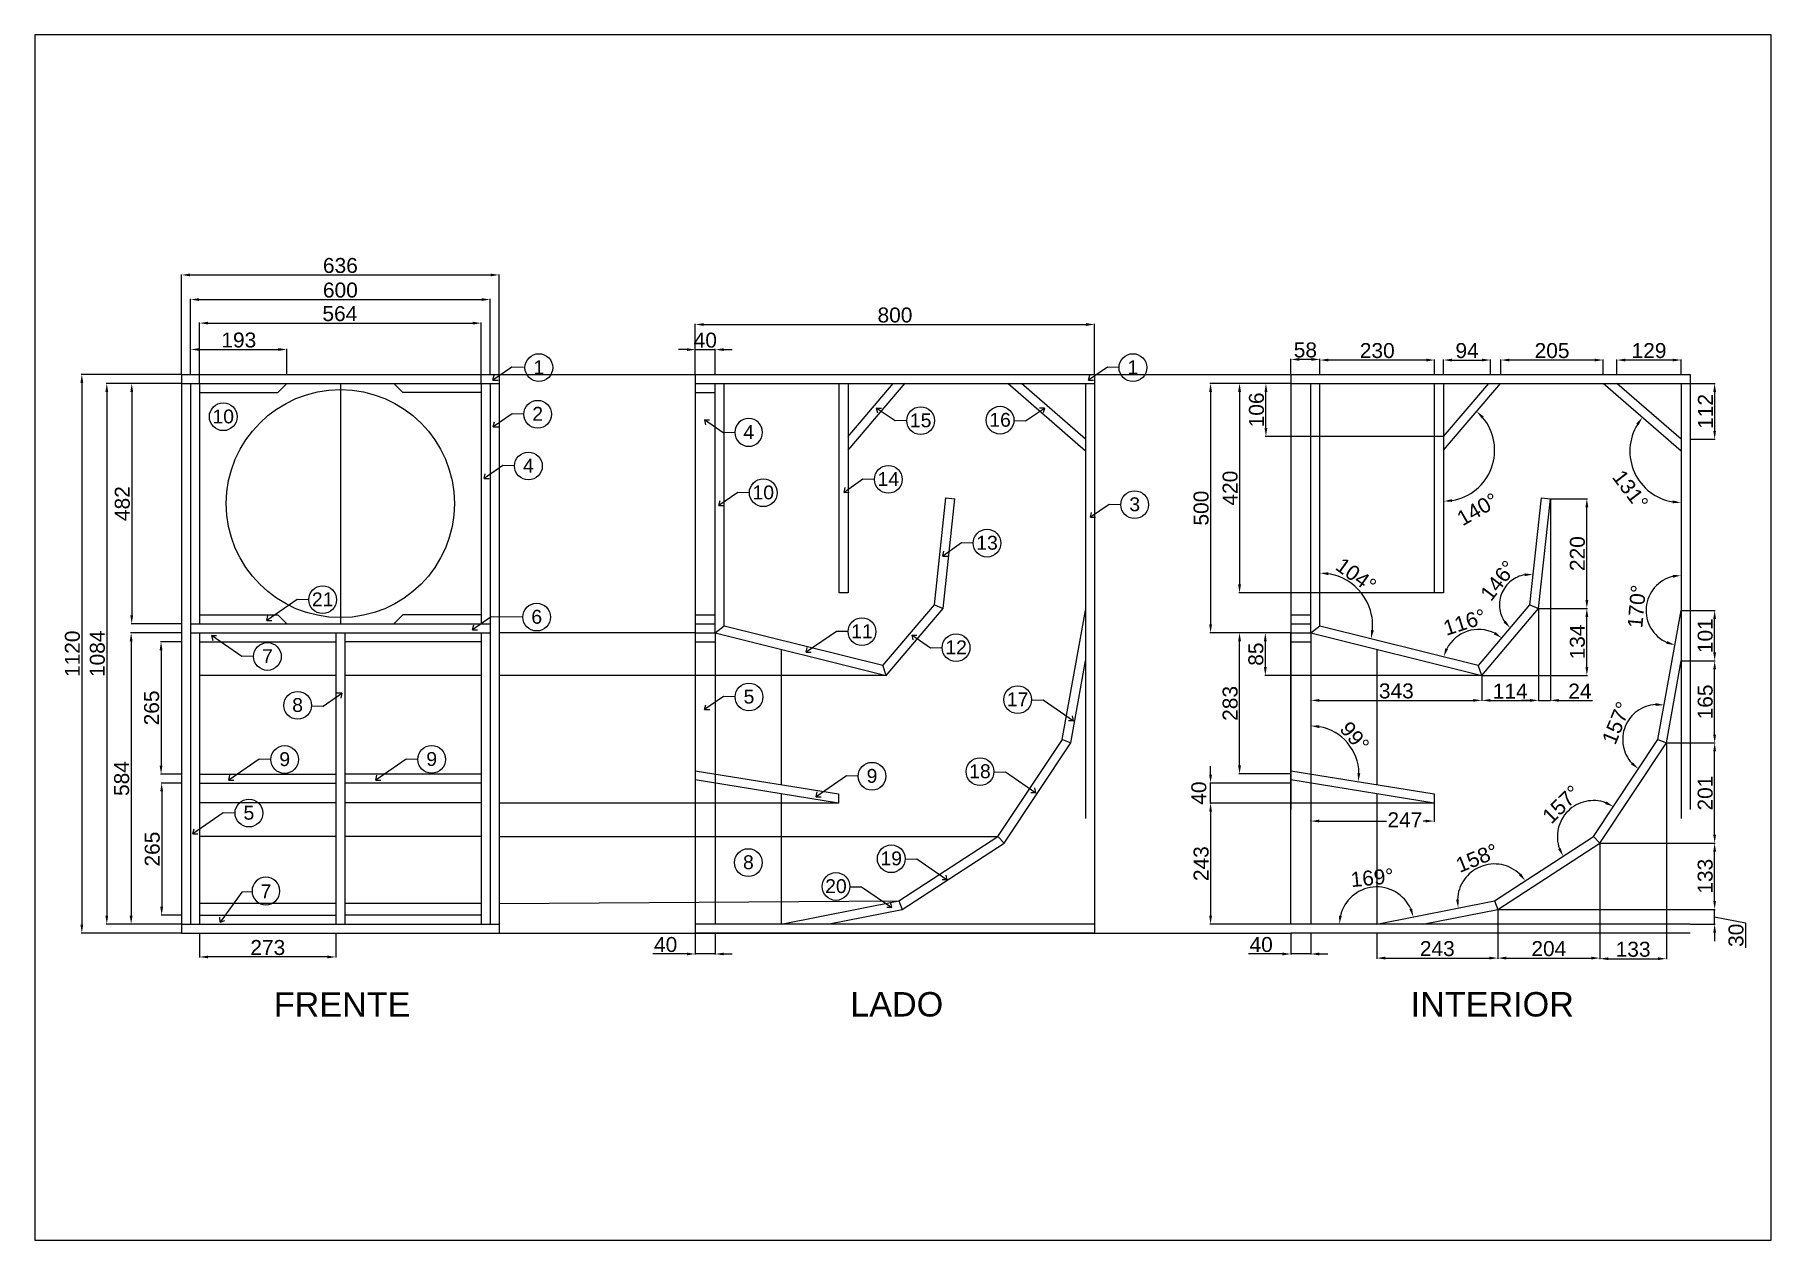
# Paper-space layout 'Layout1' of a CAD drawing. Header units: millimetres. Extents: x -21 to 276, y -5 to 201.
# The model-space entities are those that its viewports show. They can reach past a viewport. Long polylines and large blocks are cut down to what shows.
import ezdxf
from ezdxf.enums import TextEntityAlignment as Align

# ---------------------------------------------------------------- set-up
doc = ezdxf.new("R2010")
doc.units = ezdxf.units.MM
for name, pattern in [('ACAD_ISO02W100', [15, 12, -3]), ('ACAD_ISO04W100', [30, 24, -3, 0, -3]), ('HIDDEN', [9.525, 6.35, -3.175])]:
    doc.linetypes.add(name, pattern=pattern)
doc.layers.add('Etiquetas', color=7, linetype='Continuous')
doc.layers.add('Interior', color=7, linetype='HIDDEN', transparency=0.35)
doc.layers.add('Linhas apoio', color=8, linetype='ACAD_ISO04W100', transparency=0.3)
doc.styles.get("Standard").update_dxf_attribs({"font": 'arial.ttf'})
doc.dimstyles.new('roy-1', dxfattribs={"dimtxt": 30, "dimasz": 17, "dimexe": 1.25, "dimexo": 0.625, "dimgap": 3.5, "dimtad": 3, "dimdec": 0, "dimtxsty": 'Standard', "dimcen": 2.5, "dimadec": 0, "dimazin": 0, "dimtfac": 1, "dimtdec": 0, "dimtmove": 0, "dimatfit": 2, "dimfxl": 1, "dimarcsym": 1})

psp = doc.layouts.get("Layout1")

msp = doc.modelspace()

# ---------------------------------------------------------------- texts
at = {"layer": 'Etiquetas', "char_height": 49, "attachment_point": 5}
for s, insert in [('FRENTE', (321.4, -142.9)), ('LADO', (1432.7, -142.9)), ('INTERIOR', (2625.9, -142.9))]:
    msp.add_mtext_dynamic_manual_height_columns(s, width=381.61, gutter_width=12.5, heights=[104.4], dxfattribs=dict(at, insert=insert))

# ---------------------------------------------------------------- blocks, each defined once
blk = doc.blocks.new('*D7')
at = {"layer": 'Linhas apoio', "color": 0, "linetype": 'ACAD_ISO04W100', "lineweight": -2, "transparency": 16777216}
for p, q in [((-0.6, 1120), (-201.2, 1120)), ((-200, 1103), (-200, 17)), ((-0.6, 0), (-201.2, 0))]:
    blk.add_line(p, q, dxfattribs=at)
at = {"layer": 'Linhas apoio', "color": 0, "transparency": 16777216}
for points in [[(-202.8, 1103), (-197.2, 1103), (-200, 1120)], [(-202.8, 17), (-197.2, 17), (-200, 0)]]:
    blk.add_solid(points, dxfattribs=at)
at = {"layer": 'Linhas apoio', "color": 0, "transparency": 16777216, "insert": (-218.8, 560), "char_height": 30, "attachment_point": 5, "rotation": 90}
blk.add_mtext('1120', dxfattribs=at)
blk = doc.blocks.new('*D8')
at = {"layer": 'Linhas apoio', "color": 0, "linetype": 'ACAD_ISO04W100', "lineweight": -2, "transparency": 16777216}
for p, q in [((-0.6, 1102), (-151.2, 1102)), ((-150, 1085), (-150, 35)), ((-0.6, 18), (-151.2, 18))]:
    blk.add_line(p, q, dxfattribs=at)
at = {"layer": 'Linhas apoio', "color": 0, "transparency": 16777216}
for points in [[(-152.8, 1085), (-147.2, 1085), (-150, 1102)], [(-152.8, 35), (-147.2, 35), (-150, 18)]]:
    blk.add_solid(points, dxfattribs=at)
at = {"layer": 'Linhas apoio', "color": 0, "transparency": 16777216, "insert": (-168.8, 560), "char_height": 30, "attachment_point": 5, "rotation": 90}
blk.add_mtext('1084', dxfattribs=at)
blk = doc.blocks.new('*D22')
at = {"layer": 'Linhas apoio', "color": 0, "linetype": 'ACAD_ISO04W100', "lineweight": -2, "transparency": 16777216}
for p, q in [((0, 1120.6), (0, 1320.6)), ((17, 1319.4), (619, 1319.4)), ((636, 1120.6), (636, 1320.6))]:
    blk.add_line(p, q, dxfattribs=at)
at = {"layer": 'Linhas apoio', "color": 0, "transparency": 16777216}
for points in [[(17, 1322.2), (17, 1316.6), (0, 1319.4)], [(619, 1322.2), (619, 1316.6), (636, 1319.4)]]:
    blk.add_solid(points, dxfattribs=at)
at = {"layer": 'Linhas apoio', "color": 0, "transparency": 16777216, "insert": (318, 1338.2), "char_height": 30, "attachment_point": 5}
blk.add_mtext('636', dxfattribs=at)
blk = doc.blocks.new('*D9')
at = {"layer": 'Linhas apoio', "color": 0, "linetype": 'ACAD_ISO04W100', "lineweight": -2, "transparency": 16777216}
for p, q in [((18, 1120.6), (18, 1271.3)), ((35, 1270.1), (601, 1270.1)), ((618, 1120.6), (618, 1271.3))]:
    blk.add_line(p, q, dxfattribs=at)
at = {"layer": 'Linhas apoio', "color": 0, "transparency": 16777216}
for points in [[(35, 1272.9), (35, 1267.2), (18, 1270.1)], [(601, 1272.9), (601, 1267.2), (618, 1270.1)]]:
    blk.add_solid(points, dxfattribs=at)
at = {"layer": 'Linhas apoio', "color": 0, "transparency": 16777216, "insert": (318, 1288.9), "char_height": 30, "attachment_point": 5}
blk.add_mtext('600', dxfattribs=at)
blk = doc.blocks.new('*D10')
at = {"layer": 'Linhas apoio', "color": 0, "linetype": 'ACAD_ISO04W100', "lineweight": -2, "transparency": 16777216}
for p, q in [((18, 1120.6), (18, 1171.2)), ((35, 1170), (194, 1170)), ((211, 1120.6), (211, 1171.2))]:
    blk.add_line(p, q, dxfattribs=at)
at = {"layer": 'Linhas apoio', "color": 0, "transparency": 16777216}
for points in [[(35, 1172.8), (35, 1167.2), (18, 1170)], [(194, 1172.8), (194, 1167.2), (211, 1170)]]:
    blk.add_solid(points, dxfattribs=at)
at = {"layer": 'Linhas apoio', "color": 0, "transparency": 16777216, "insert": (114.5, 1188.8), "char_height": 30, "attachment_point": 5}
blk.add_mtext('193', dxfattribs=at)
blk = doc.blocks.new('*D11')
at = {"layer": 'Linhas apoio', "color": 0, "linetype": 'ACAD_ISO04W100', "lineweight": -2, "transparency": 16777216}
for p, q in [((-0.6, 301), (-41.3, 301)), ((-40, 284), (-40, 53)), ((-0.6, 36), (-41.3, 36))]:
    blk.add_line(p, q, dxfattribs=at)
at = {"layer": 'Linhas apoio', "color": 0, "transparency": 16777216}
for points in [[(-42.9, 284), (-37.2, 284), (-40, 301)], [(-42.9, 53), (-37.2, 53), (-40, 36)]]:
    blk.add_solid(points, dxfattribs=at)
at = {"layer": 'Linhas apoio', "color": 0, "transparency": 16777216, "insert": (-58.8, 168.5), "char_height": 30, "attachment_point": 5, "rotation": 90}
blk.add_mtext('265', dxfattribs=at)
blk = doc.blocks.new('*D23')
at = {"layer": 'Linhas apoio', "color": 0, "linetype": 'ACAD_ISO04W100', "lineweight": -2, "transparency": 16777216}
for p, q in [((1029.2, 1120.6), (1029.2, 1221.3)), ((1046.2, 1220.1), (1812.2, 1220.1)), ((1829.2, 1120.6), (1829.2, 1221.3))]:
    blk.add_line(p, q, dxfattribs=at)
at = {"layer": 'Linhas apoio', "color": 0, "transparency": 16777216}
for points in [[(1046.2, 1222.9), (1046.2, 1217.2), (1029.2, 1220.1)], [(1812.2, 1222.9), (1812.2, 1217.2), (1829.2, 1220.1)]]:
    blk.add_solid(points, dxfattribs=at)
at = {"layer": 'Linhas apoio', "color": 0, "transparency": 16777216, "insert": (1429.2, 1238.9), "char_height": 30, "attachment_point": 5}
blk.add_mtext('800', dxfattribs=at)
blk = doc.blocks.new('*D26')
at = {"layer": 'Linhas apoio', "color": 0, "linetype": 'ACAD_ISO04W100', "lineweight": -2, "transparency": 16777216}
for p, q in [((-0.6, 584), (-42.5, 584)), ((-41.3, 567), (-41.3, 336)), ((-0.6, 319), (-42.5, 319))]:
    blk.add_line(p, q, dxfattribs=at)
at = {"layer": 'Linhas apoio', "color": 0, "transparency": 16777216}
for points in [[(-44.1, 567), (-38.4, 567), (-41.3, 584)], [(-44.1, 336), (-38.4, 336), (-41.3, 319)]]:
    blk.add_solid(points, dxfattribs=at)
at = {"layer": 'Linhas apoio', "color": 0, "transparency": 16777216, "insert": (-60.1, 451.5), "char_height": 30, "attachment_point": 5, "rotation": 90}
blk.add_mtext('265', dxfattribs=at)
blk = doc.blocks.new('PLACA Nº')
blk.add_circle((0, 0), 27.8)
blk.add_attdef('XX', (-0.5, -13.2), '', height=27.8)
blk = doc.blocks.new('*D24')
at = {"layer": 'Linhas apoio', "color": 0, "linetype": 'ACAD_ISO04W100', "lineweight": -2, "transparency": 16777216}
for p, q in [((1029.2, -0.6), (1029.2, -42.9)), ((1069.2, -0.6), (1069.2, -42.9)), ((1012.2, -41.7), (944.1, -41.7)), ((1069.2, -41.7), (1029.2, -41.7)), ((1086.2, -41.7), (1103.2, -41.7))]:
    blk.add_line(p, q, dxfattribs=at)
at = {"layer": 'Linhas apoio', "color": 0, "transparency": 16777216}
for points in [[(1012.2, -38.9), (1012.2, -44.5), (1029.2, -41.7)], [(1086.2, -38.9), (1086.2, -44.5), (1069.2, -41.7)]]:
    blk.add_solid(points, dxfattribs=at)
at = {"layer": 'Linhas apoio', "color": 0, "transparency": 16777216, "insert": (969.7, -22.9), "char_height": 30, "attachment_point": 5}
blk.add_mtext('40', dxfattribs=at)
blk = doc.blocks.new('*D25')
at = {"layer": 'Linhas apoio', "color": 0, "linetype": 'ACAD_ISO04W100', "lineweight": -2, "transparency": 16777216}
for p, q in [((2221.8, 1102), (2118.4, 1102)), ((2119.6, 1085), (2119.6, 699)), ((2509.8, 682), (2118.4, 682))]:
    blk.add_line(p, q, dxfattribs=at)
at = {"layer": 'Linhas apoio', "color": 0, "transparency": 16777216}
for points in [[(2116.8, 1085), (2122.5, 1085), (2119.6, 1102)], [(2116.8, 699), (2122.5, 699), (2119.6, 682)]]:
    blk.add_solid(points, dxfattribs=at)
at = {"layer": 'Linhas apoio', "color": 0, "transparency": 16777216, "insert": (2100.8, 892), "char_height": 30, "attachment_point": 5, "rotation": 90}
blk.add_mtext('420', dxfattribs=at)
blk = doc.blocks.new('*D12')
at = {"layer": 'Linhas apoio', "color": 0, "linetype": 'ACAD_ISO04W100', "lineweight": -2, "transparency": 16777216}
blk.add_arc((2630.2, 64.7), 74, 46.1986, 178.0014, dxfattribs=at)
at = {"layer": 'Linhas apoio', "color": 0, "transparency": 16777216}
for points in [[(2683.6, 119.9), (2679.2, 116.2), (2692.2, 105)], [(2559.1, 67.5), (2553.4, 67), (2557.6, 50.3)]]:
    blk.add_solid(points, dxfattribs=at)
at = {"layer": 'Linhas apoio', "color": 0, "transparency": 16777216, "insert": (2595.3, 150.6), "char_height": 30, "attachment_point": 5, "rotation": 22.1}
blk.add_mtext('158°', dxfattribs=at)
blk = doc.blocks.new('*D13')
at = {"layer": 'Linhas apoio', "color": 0, "linetype": 'ACAD_ISO04W100', "lineweight": -2, "transparency": 16777216}
blk.add_arc((2828.6, 193.5), 72.3, 69.9473, 199.497, dxfattribs=at)
at = {"layer": 'Linhas apoio', "color": 0, "transparency": 16777216}
for points in [[(2854.7, 264), (2852.1, 258.9), (2868.6, 253.8)], [(2763, 170.7), (2757.9, 168.2), (2768, 154.2)]]:
    blk.add_solid(points, dxfattribs=at)
at = {"layer": 'Linhas apoio', "color": 0, "transparency": 16777216, "insert": (2764.5, 258.3), "char_height": 30, "attachment_point": 5, "rotation": 44.7222}
blk.add_mtext('157°', dxfattribs=at)
blk = doc.blocks.new('*D14')
at = {"layer": 'Linhas apoio', "color": 0, "linetype": 'ACAD_ISO04W100', "lineweight": -2, "transparency": 16777216}
blk.add_arc((2394.5, 18), 74.7, 24.2625, 166.9375, dxfattribs=at)
at = {"layer": 'Linhas apoio', "color": 0, "transparency": 16777216}
for points in [[(2324.5, 34.6), (2318.8, 35.2), (2319.7, 18)], [(2465.3, 49.6), (2459.9, 47.8), (2467.8, 32.5)]]:
    blk.add_solid(points, dxfattribs=at)
at = {"layer": 'Linhas apoio', "color": 0, "transparency": 16777216, "insert": (2385.3, 111.1), "char_height": 30, "attachment_point": 5, "rotation": 5.6}
blk.add_mtext('169°', dxfattribs=at)
blk = doc.blocks.new('*D15')
at = {"layer": 'Linhas apoio', "color": 0, "linetype": 'ACAD_ISO04W100', "lineweight": -2, "transparency": 16777216}
blk.add_arc((2957.6, 388.1), 70.4, 93.6102, 222.5814, dxfattribs=at)
at = {"layer": 'Linhas apoio', "color": 0, "transparency": 16777216}
for points in [[(2953.4, 461.2), (2953, 455.5), (2970.2, 457.4)], [(2907.6, 342.6), (2903.9, 338.3), (2918.7, 329.4)]]:
    blk.add_solid(points, dxfattribs=at)
at = {"layer": 'Linhas apoio', "color": 0, "transparency": 16777216, "insert": (2874.8, 421.4), "char_height": 30, "attachment_point": 5, "rotation": 68.0958}
blk.add_mtext('157°', dxfattribs=at)
blk = doc.blocks.new('*D16')
at = {"layer": 'Linhas apoio', "color": 0, "linetype": 'ACAD_ISO04W100', "lineweight": -2, "transparency": 16777216}
blk.add_arc((3004.5, 646.9), 70.4, 103.8702, 245.8771, dxfattribs=at)
at = {"layer": 'Linhas apoio', "color": 0, "transparency": 16777216}
for points in [[(2987.2, 718), (2987.9, 712.4), (3004.5, 717.3)], [(2976.5, 585.3), (2974.8, 579.9), (2991.9, 577.6)]]:
    blk.add_solid(points, dxfattribs=at)
at = {"layer": 'Linhas apoio', "color": 0, "transparency": 16777216, "insert": (2915.6, 654.8), "char_height": 30, "attachment_point": 5, "rotation": 84.8737}
blk.add_mtext('170°', dxfattribs=at)
blk = doc.blocks.new('*D17')
at = {"layer": 'Linhas apoio', "color": 0, "linetype": 'ACAD_ISO04W100', "lineweight": -2, "transparency": 16777216}
for p, q in [((-0.6, 1102), (-101.2, 1102)), ((-100, 1085), (-100, 637)), ((-0.6, 620), (-101.2, 620))]:
    blk.add_line(p, q, dxfattribs=at)
at = {"layer": 'Linhas apoio', "color": 0, "transparency": 16777216}
for points in [[(-102.8, 1085), (-97.2, 1085), (-100, 1102)], [(-102.8, 637), (-97.2, 637), (-100, 620)]]:
    blk.add_solid(points, dxfattribs=at)
at = {"layer": 'Linhas apoio', "color": 0, "transparency": 16777216, "insert": (-118.8, 861), "char_height": 30, "attachment_point": 5, "rotation": 90}
blk.add_mtext('482', dxfattribs=at)
blk = doc.blocks.new('*D18')
at = {"layer": 'Linhas apoio', "color": 0, "linetype": 'ACAD_ISO04W100', "lineweight": -2, "transparency": 16777216}
for p, q in [((-0.6, 602), (-102.5, 602)), ((-101.2, 585), (-101.2, 35)), ((-0.6, 18), (-102.5, 18))]:
    blk.add_line(p, q, dxfattribs=at)
at = {"layer": 'Linhas apoio', "color": 0, "transparency": 16777216}
for points in [[(-104.1, 585), (-98.4, 585), (-101.2, 602)], [(-104.1, 35), (-98.4, 35), (-101.2, 18)]]:
    blk.add_solid(points, dxfattribs=at)
at = {"layer": 'Linhas apoio', "color": 0, "transparency": 16777216, "insert": (-120.1, 310), "char_height": 30, "attachment_point": 5, "rotation": 90}
blk.add_mtext('584', dxfattribs=at)
blk = doc.blocks.new('*D6')
at = {"layer": 'Linhas apoio', "color": 0, "linetype": 'ACAD_ISO04W100', "lineweight": -2, "transparency": 16777216}
for p, q in [((36, -0.6), (36, -48.9)), ((309, -0.6), (309, -48.9)), ((292, -47.7), (53, -47.7))]:
    blk.add_line(p, q, dxfattribs=at)
at = {"layer": 'Linhas apoio', "color": 0, "transparency": 16777216}
for points in [[(53, -44.9), (53, -50.5), (36, -47.7)], [(292, -44.9), (292, -50.5), (309, -47.7)]]:
    blk.add_solid(points, dxfattribs=at)
at = {"layer": 'Linhas apoio', "color": 0, "transparency": 16777216, "insert": (172.5, -28.9), "char_height": 30, "attachment_point": 5}
blk.add_mtext('273', dxfattribs=at)
blk = doc.blocks.new('*D19')
at = {"layer": 'Linhas apoio', "color": 0, "linetype": 'ACAD_ISO04W100', "lineweight": -2, "transparency": 16777216}
blk.add_arc((2280.5, 616.1), 105.8, 355.2182, 80.7818, dxfattribs=at)
at = {"layer": 'Linhas apoio', "color": 0, "transparency": 16777216}
for points in [[(2297.2, 717.7), (2297.6, 723.3), (2280.5, 721.8)], [(2388.7, 606.8), (2383.1, 607.7), (2383.1, 590.5)]]:
    blk.add_solid(points, dxfattribs=at)
at = {"layer": 'Linhas apoio', "color": 0, "transparency": 16777216, "insert": (2353.1, 717.3), "char_height": 30, "attachment_point": 5, "rotation": 324.3244}
blk.add_mtext('104°', dxfattribs=at)
blk = doc.blocks.new('*D20')
at = {"layer": 'Linhas apoio', "color": 0, "linetype": 'ACAD_ISO04W100', "lineweight": -2, "transparency": 16777216}
blk.add_arc((2598.5, 536.8), 72, 63.2743, 152.4477, dxfattribs=at)
at = {"layer": 'Linhas apoio', "color": 0, "transparency": 16777216}
for points in [[(2632.4, 603.5), (2629.3, 598.8), (2645, 591.7)], [(2537.2, 569.1), (2531.9, 571.1), (2528.6, 554.2)]]:
    blk.add_solid(points, dxfattribs=at)
at = {"layer": 'Linhas apoio', "color": 0, "transparency": 16777216, "insert": (2570.6, 623.3), "char_height": 30, "attachment_point": 5, "rotation": 17.861}
blk.add_mtext('116°', dxfattribs=at)
blk = doc.blocks.new('*D21')
at = {"layer": 'Linhas apoio', "color": 0, "linetype": 'ACAD_ISO04W100', "lineweight": -2, "transparency": 16777216}
blk.add_arc((2701.4, 658.3), 61, 99.9117, 213.7043, dxfattribs=at)
at = {"layer": 'Linhas apoio', "color": 0, "transparency": 16777216}
for points in [[(2690.8, 721.2), (2691, 715.6), (2707.9, 719)], [(2652.8, 626.3), (2648.6, 622.6), (2662, 611.7)]]:
    blk.add_solid(points, dxfattribs=at)
at = {"layer": 'Linhas apoio', "color": 0, "transparency": 16777216, "insert": (2638, 706.7), "char_height": 30, "attachment_point": 5, "rotation": 52.6764}
blk.add_mtext('146°', dxfattribs=at)
blk = doc.blocks.new('*D100')
at = {"layer": 'Linhas apoio', "color": 0, "linetype": 'ACAD_ISO04W100', "lineweight": -2, "transparency": 16777216}
for p, q in [((2637.1, 47.1), (2637.1, -51.2)), ((2394.5, -0.6), (2394.5, -51.2)), ((2411.5, -49.9), (2620.1, -49.9))]:
    blk.add_line(p, q, dxfattribs=at)
at = {"layer": 'Linhas apoio', "color": 0, "transparency": 16777216}
for points in [[(2411.5, -47.1), (2411.5, -52.8), (2394.5, -49.9)], [(2620.1, -47.1), (2620.1, -52.8), (2637.1, -49.9)]]:
    blk.add_solid(points, dxfattribs=at)
at = {"layer": 'Linhas apoio', "color": 0, "transparency": 16777216, "insert": (2515.8, -31.1), "char_height": 30, "attachment_point": 5}
blk.add_mtext('243', dxfattribs=at)
blk = doc.blocks.new('*D101')
at = {"layer": 'Linhas apoio', "color": 0, "linetype": 'ACAD_ISO04W100', "lineweight": -2, "transparency": 16777216}
for p, q in [((2841.5, 179.8), (2841.5, -51.2)), ((2637.1, 47.1), (2637.1, -51.2)), ((2654.1, -49.9), (2824.5, -49.9))]:
    blk.add_line(p, q, dxfattribs=at)
at = {"layer": 'Linhas apoio', "color": 0, "transparency": 16777216}
for points in [[(2654.1, -47.1), (2654.1, -52.8), (2637.1, -49.9)], [(2824.5, -47.1), (2824.5, -52.8), (2841.5, -49.9)]]:
    blk.add_solid(points, dxfattribs=at)
at = {"layer": 'Linhas apoio', "color": 0, "transparency": 16777216, "insert": (2739.3, -31.1), "char_height": 30, "attachment_point": 5}
blk.add_mtext('204', dxfattribs=at)
blk = doc.blocks.new('*D102')
at = {"layer": 'Linhas apoio', "color": 0, "linetype": 'ACAD_ISO04W100', "lineweight": -2, "transparency": 16777216}
for p, q in [((2974.7, 380.6), (2974.7, -52.4)), ((2841.5, 179.8), (2841.5, -52.4)), ((2858.5, -51.2), (2957.7, -51.2))]:
    blk.add_line(p, q, dxfattribs=at)
at = {"layer": 'Linhas apoio', "color": 0, "transparency": 16777216}
for points in [[(2858.5, -48.3), (2858.5, -54), (2841.5, -51.2)], [(2957.7, -48.3), (2957.7, -54), (2974.7, -51.2)]]:
    blk.add_solid(points, dxfattribs=at)
at = {"layer": 'Linhas apoio', "color": 0, "transparency": 16777216, "insert": (2908.1, -32.4), "char_height": 30, "attachment_point": 5}
blk.add_mtext('133', dxfattribs=at)
blk = doc.blocks.new('*D103')
at = {"layer": 'Linhas apoio', "color": 0, "linetype": 'ACAD_ISO04W100', "lineweight": -2, "transparency": 16777216}
for p, q in [((3071.5, 64.7), (3071.5, 81.7)), ((2637.7, 47.7), (3072.7, 47.7)), ((3071.5, 18), (3071.5, 47.7)), ((3071.5, 18), (3071.5, 47.7)), ((3023.1, 18), (3072.7, 18)), ((3071.5, 32.8), (3133.3, 20.6)), ((3071.5, 1), (3071.5, -16)), ((3133.3, 20.6), (3133.3, -29.3))]:
    blk.add_line(p, q, dxfattribs=at)
at = {"layer": 'Linhas apoio', "color": 0, "transparency": 16777216}
for points in [[(3068.7, 64.7), (3074.3, 64.7), (3071.5, 47.7)], [(3068.7, 1), (3074.3, 1), (3071.5, 18)]]:
    blk.add_solid(points, dxfattribs=at)
at = {"layer": 'Linhas apoio', "color": 0, "transparency": 16777216, "insert": (3114.4, -4.3), "char_height": 30, "attachment_point": 5, "rotation": 90}
blk.add_mtext('30', dxfattribs=at)
blk = doc.blocks.new('*D104')
at = {"layer": 'Linhas apoio', "color": 0, "linetype": 'ACAD_ISO04W100', "lineweight": -2, "transparency": 16777216}
for p, q in [((2842.2, 180.5), (3072.7, 180.5)), ((3071.5, 64.7), (3071.5, 163.5)), ((2637.7, 47.7), (3072.7, 47.7))]:
    blk.add_line(p, q, dxfattribs=at)
at = {"layer": 'Linhas apoio', "color": 0, "transparency": 16777216}
for points in [[(3068.7, 163.5), (3074.3, 163.5), (3071.5, 180.5)], [(3068.7, 64.7), (3074.3, 64.7), (3071.5, 47.7)]]:
    blk.add_solid(points, dxfattribs=at)
at = {"layer": 'Linhas apoio', "color": 0, "transparency": 16777216, "insert": (3052.7, 114.1), "char_height": 30, "attachment_point": 5, "rotation": 90}
blk.add_mtext('133', dxfattribs=at)
blk = doc.blocks.new('*D105')
at = {"layer": 'Linhas apoio', "color": 0, "linetype": 'ACAD_ISO04W100', "lineweight": -2, "transparency": 16777216}
for p, q in [((2975.3, 381.2), (3072.7, 381.2)), ((3071.5, 197.5), (3071.5, 364.2)), ((2842.2, 180.5), (3072.7, 180.5))]:
    blk.add_line(p, q, dxfattribs=at)
at = {"layer": 'Linhas apoio', "color": 0, "transparency": 16777216}
for points in [[(3068.7, 364.2), (3074.3, 364.2), (3071.5, 381.2)], [(3068.7, 197.5), (3074.3, 197.5), (3071.5, 180.5)]]:
    blk.add_solid(points, dxfattribs=at)
at = {"layer": 'Linhas apoio', "color": 0, "transparency": 16777216, "insert": (3052.7, 280.8), "char_height": 30, "attachment_point": 5, "rotation": 90}
blk.add_mtext('201', dxfattribs=at)
blk = doc.blocks.new('*D106')
at = {"layer": 'Linhas apoio', "color": 0, "linetype": 'ACAD_ISO04W100', "lineweight": -2, "transparency": 16777216}
for p, q in [((3005.1, 545.7), (3072.7, 545.7)), ((3071.5, 398.2), (3071.5, 528.7)), ((2975.3, 381.2), (3072.7, 381.2))]:
    blk.add_line(p, q, dxfattribs=at)
at = {"layer": 'Linhas apoio', "color": 0, "transparency": 16777216}
for points in [[(3068.7, 528.7), (3074.3, 528.7), (3071.5, 545.7)], [(3068.7, 398.2), (3074.3, 398.2), (3071.5, 381.2)]]:
    blk.add_solid(points, dxfattribs=at)
at = {"layer": 'Linhas apoio', "color": 0, "transparency": 16777216, "insert": (3052.7, 463.5), "char_height": 30, "attachment_point": 5, "rotation": 90}
blk.add_mtext('165', dxfattribs=at)
blk = doc.blocks.new('*D107')
at = {"layer": 'Linhas apoio', "color": 0, "linetype": 'ACAD_ISO04W100', "lineweight": -2, "transparency": 16777216}
for p, q in [((3005.1, 646.9), (3072.7, 646.9)), ((3071.5, 562.7), (3071.5, 629.9)), ((3005.1, 545.7), (3072.7, 545.7))]:
    blk.add_line(p, q, dxfattribs=at)
at = {"layer": 'Linhas apoio', "color": 0, "transparency": 16777216}
for points in [[(3068.7, 629.9), (3074.3, 629.9), (3071.5, 646.9)], [(3068.7, 562.7), (3074.3, 562.7), (3071.5, 545.7)]]:
    blk.add_solid(points, dxfattribs=at)
at = {"layer": 'Linhas apoio', "color": 0, "transparency": 16777216, "insert": (3052.7, 596.3), "char_height": 30, "attachment_point": 5, "rotation": 90}
blk.add_mtext('101', dxfattribs=at)
blk = doc.blocks.new('*D108')
at = {"layer": 'Linhas apoio', "color": 0, "linetype": 'ACAD_ISO04W100', "lineweight": -2, "transparency": 16777216}
for p, q in [((2061.5, 317.9), (2061.5, 334.9)), ((2221.8, 300.9), (2060.3, 300.9)), ((2061.5, 260.7), (2061.5, 300.9)), ((2508.6, 260.7), (2060.3, 260.7)), ((2061.5, 243.7), (2061.5, 226.7))]:
    blk.add_line(p, q, dxfattribs=at)
at = {"layer": 'Linhas apoio', "color": 0, "transparency": 16777216}
for points in [[(2058.7, 317.9), (2064.4, 317.9), (2061.5, 300.9)], [(2058.7, 243.7), (2064.4, 243.7), (2061.5, 260.7)]]:
    blk.add_solid(points, dxfattribs=at)
at = {"layer": 'Linhas apoio', "color": 0, "transparency": 16777216, "insert": (2038.2, 280.8), "char_height": 30, "attachment_point": 5, "rotation": 90}
blk.add_mtext('40', dxfattribs=at)
blk = doc.blocks.new('*D109')
at = {"layer": 'Linhas apoio', "color": 0, "linetype": 'ACAD_ISO04W100', "lineweight": -2, "transparency": 16777216}
for p, q in [((2061.5, 243.7), (2061.5, 35)), ((2062.2, 260.7), (2062.8, 260.7)), ((2221.8, 18), (2060.3, 18))]:
    blk.add_line(p, q, dxfattribs=at)
at = {"layer": 'Linhas apoio', "color": 0, "transparency": 16777216}
for points in [[(2058.7, 243.7), (2064.4, 243.7), (2061.5, 260.7)], [(2058.7, 35), (2064.4, 35), (2061.5, 18)]]:
    blk.add_solid(points, dxfattribs=at)
at = {"layer": 'Linhas apoio', "color": 0, "transparency": 16777216, "insert": (2042.7, 139.4), "char_height": 30, "attachment_point": 5, "rotation": 90}
blk.add_mtext('243', dxfattribs=at)
blk = doc.blocks.new('*D110')
at = {"layer": 'Linhas apoio', "color": 0, "linetype": 'ACAD_ISO04W100', "lineweight": -2, "transparency": 16777216}
blk.add_arc((2262.5, 319.1), 96.3, 0.8794, 79.876, dxfattribs=at)
at = {"layer": 'Linhas apoio', "color": 0, "transparency": 16777216}
for points in [[(2279.1, 411.1), (2279.6, 416.8), (2262.5, 415.5)], [(2361.6, 320.4), (2355.9, 320.8), (2357.5, 303.6)]]:
    blk.add_solid(points, dxfattribs=at)
at = {"layer": 'Linhas apoio', "color": 0, "transparency": 16777216, "insert": (2350.2, 393.7), "char_height": 30, "attachment_point": 5, "rotation": 310.3777}
blk.add_mtext('99°', dxfattribs=at)
blk = doc.blocks.new('*D111')
at = {"layer": 'Linhas apoio', "color": 0, "linetype": 'ACAD_ISO04W100', "lineweight": -2, "transparency": 16777216}
blk.add_arc((3004.5, 966), 102.9, 148.4356, 260.5253, dxfattribs=at)
at = {"layer": 'Linhas apoio', "color": 0, "transparency": 16777216}
for points in [[(2914.5, 1021.6), (2919, 1018.2), (2926.8, 1033.6)], [(2987.7, 867.3), (2987.3, 861.7), (3004.5, 863.1)]]:
    blk.add_solid(points, dxfattribs=at)
at = {"layer": 'Linhas apoio', "color": 0, "transparency": 16777216, "insert": (2902.7, 888.4), "char_height": 30, "attachment_point": 5, "rotation": 307.3218}
blk.add_mtext('131°', dxfattribs=at)
blk = doc.blocks.new('*D112')
at = {"layer": 'Linhas apoio', "color": 0, "linetype": 'ACAD_ISO04W100', "lineweight": -2, "transparency": 16777216}
for p, q in [((2221.8, 602), (2118.4, 602)), ((2119.6, 336.1), (2119.6, 585)), ((2221.8, 319.1), (2118.4, 319.1))]:
    blk.add_line(p, q, dxfattribs=at)
at = {"layer": 'Linhas apoio', "color": 0, "transparency": 16777216}
for points in [[(2116.8, 585), (2122.5, 585), (2119.6, 602)], [(2116.8, 336.1), (2122.5, 336.1), (2119.6, 319.1)]]:
    blk.add_solid(points, dxfattribs=at)
at = {"layer": 'Linhas apoio', "color": 0, "transparency": 16777216, "insert": (2100.8, 460.6), "char_height": 30, "attachment_point": 5, "rotation": 90}
blk.add_mtext('283', dxfattribs=at)
blk = doc.blocks.new('*D113')
at = {"layer": 'Linhas apoio', "color": 0, "linetype": 'ACAD_ISO04W100', "lineweight": -2, "transparency": 16777216}
for p, q in [((3023.1, 1102), (3072.7, 1102)), ((3071.5, 1085), (3071.5, 1006.9)), ((3023.1, 989.9), (3072.7, 989.9))]:
    blk.add_line(p, q, dxfattribs=at)
at = {"layer": 'Linhas apoio', "color": 0, "transparency": 16777216}
for points in [[(3068.7, 1085), (3074.3, 1085), (3071.5, 1102)], [(3068.7, 1006.9), (3074.3, 1006.9), (3071.5, 989.9)]]:
    blk.add_solid(points, dxfattribs=at)
at = {"layer": 'Linhas apoio', "color": 0, "transparency": 16777216, "insert": (3052.9, 1045.9), "char_height": 30, "attachment_point": 5, "rotation": 90}
blk.add_mtext('112', dxfattribs=at)
blk = doc.blocks.new('*D114')
at = {"layer": 'Linhas apoio', "color": 0, "linetype": 'ACAD_ISO04W100', "lineweight": -2, "transparency": 16777216}
for p, q in [((2875.6, 1120.6), (2875.6, 1150)), ((2987.5, 1148.8), (2892.6, 1148.8)), ((3004.5, 1120.6), (3004.5, 1150))]:
    blk.add_line(p, q, dxfattribs=at)
at = {"layer": 'Linhas apoio', "color": 0, "transparency": 16777216}
for points in [[(2892.6, 1151.6), (2892.6, 1146), (2875.6, 1148.8)], [(2987.5, 1151.6), (2987.5, 1146), (3004.5, 1148.8)]]:
    blk.add_solid(points, dxfattribs=at)
at = {"layer": 'Linhas apoio', "color": 0, "transparency": 16777216, "insert": (2940, 1167.6), "char_height": 30, "attachment_point": 5}
blk.add_mtext('129', dxfattribs=at)
blk = doc.blocks.new('*D115')
at = {"layer": 'Linhas apoio', "color": 0, "linetype": 'ACAD_ISO04W100', "lineweight": -2, "transparency": 16777216}
for p, q in [((2643.1, 1120.6), (2643.1, 1150)), ((2831.2, 1148.8), (2660.1, 1148.8)), ((2848.2, 1120.6), (2848.2, 1150))]:
    blk.add_line(p, q, dxfattribs=at)
at = {"layer": 'Linhas apoio', "color": 0, "transparency": 16777216}
for points in [[(2660.1, 1151.6), (2660.1, 1146), (2643.1, 1148.8)], [(2831.2, 1151.6), (2831.2, 1146), (2848.2, 1148.8)]]:
    blk.add_solid(points, dxfattribs=at)
at = {"layer": 'Linhas apoio', "color": 0, "transparency": 16777216, "insert": (2745.7, 1167.6), "char_height": 30, "attachment_point": 5}
blk.add_mtext('205', dxfattribs=at)
blk = doc.blocks.new('*D116')
at = {"layer": 'Linhas apoio', "color": 0, "linetype": 'ACAD_ISO04W100', "lineweight": -2, "transparency": 16777216}
for p, q in [((2528.5, 1120.6), (2528.5, 1150)), ((2545.5, 1148.8), (2605.5, 1148.8)), ((2622.5, 1120.6), (2622.5, 1150))]:
    blk.add_line(p, q, dxfattribs=at)
at = {"layer": 'Linhas apoio', "color": 0, "transparency": 16777216}
for points in [[(2545.5, 1151.6), (2545.5, 1146), (2528.5, 1148.8)], [(2605.5, 1151.6), (2605.5, 1146), (2622.5, 1148.8)]]:
    blk.add_solid(points, dxfattribs=at)
at = {"layer": 'Linhas apoio', "color": 0, "transparency": 16777216, "insert": (2575.5, 1167.6), "char_height": 30, "attachment_point": 5}
blk.add_mtext('94', dxfattribs=at)
blk = doc.blocks.new('*D117')
at = {"layer": 'Linhas apoio', "color": 0, "linetype": 'ACAD_ISO04W100', "lineweight": -2, "transparency": 16777216}
for p, q in [((2280.5, 1120.6), (2280.5, 1150)), ((2493.5, 1148.8), (2297.5, 1148.8)), ((2510.5, 1120.6), (2510.5, 1150))]:
    blk.add_line(p, q, dxfattribs=at)
at = {"layer": 'Linhas apoio', "color": 0, "transparency": 16777216}
for points in [[(2297.5, 1151.6), (2297.5, 1146), (2280.5, 1148.8)], [(2493.5, 1151.6), (2493.5, 1146), (2510.5, 1148.8)]]:
    blk.add_solid(points, dxfattribs=at)
at = {"layer": 'Linhas apoio', "color": 0, "transparency": 16777216, "insert": (2395.5, 1167.6), "char_height": 30, "attachment_point": 5}
blk.add_mtext('230', dxfattribs=at)
blk = doc.blocks.new('*D124')
at = {"layer": 'Linhas apoio', "color": 0, "linetype": 'ACAD_ISO04W100', "lineweight": -2, "transparency": 16777216}
for p, q in [((1012.2, 1169.7), (995.2, 1169.7)), ((1029.2, 1120.6), (1029.2, 1171)), ((1029.2, 1169.7), (1069.2, 1169.7)), ((1069.2, 1120.6), (1069.2, 1171)), ((1086.2, 1169.7), (1103.2, 1169.7))]:
    blk.add_line(p, q, dxfattribs=at)
at = {"layer": 'Linhas apoio', "color": 0, "transparency": 16777216}
for points in [[(1012.2, 1172.6), (1012.2, 1166.9), (1029.2, 1169.7)], [(1086.2, 1172.6), (1086.2, 1166.9), (1069.2, 1169.7)]]:
    blk.add_solid(points, dxfattribs=at)
at = {"layer": 'Linhas apoio', "color": 0, "transparency": 16777216, "insert": (1049.2, 1188.5), "char_height": 30, "attachment_point": 5}
blk.add_mtext('40', dxfattribs=at)
blk = doc.blocks.new('*D125')
at = {"layer": 'Linhas apoio', "color": 0, "linetype": 'ACAD_ISO04W100', "lineweight": -2, "transparency": 16777216}
for p, q in [((2221.8, 1102), (2171.2, 1102)), ((2172.5, 1012.8), (2172.5, 1085)), ((2527.8, 995.8), (2171.2, 995.8))]:
    blk.add_line(p, q, dxfattribs=at)
at = {"layer": 'Linhas apoio', "color": 0, "transparency": 16777216}
for points in [[(2169.6, 1085), (2175.3, 1085), (2172.5, 1102)], [(2169.6, 1012.8), (2175.3, 1012.8), (2172.5, 995.8)]]:
    blk.add_solid(points, dxfattribs=at)
at = {"layer": 'Linhas apoio', "color": 0, "transparency": 16777216, "insert": (2153.6, 1048.9), "char_height": 30, "attachment_point": 5, "rotation": 90}
blk.add_mtext('106', dxfattribs=at)
blk = doc.blocks.new('*D144')
at = {"layer": 'Linhas apoio', "color": 0, "linetype": 'ACAD_ISO04W100', "lineweight": -2, "transparency": 16777216}
blk.add_arc((2528.5, 968), 102.2, 279.54, 40.0865, dxfattribs=at)
at = {"layer": 'Linhas apoio', "color": 0, "transparency": 16777216}
for points in [[(2604.6, 1031.8), (2608.7, 1035.8), (2594.7, 1045.9)], [(2545.6, 864.4), (2545.2, 870), (2528.5, 865.8)]]:
    blk.add_solid(points, dxfattribs=at)
at = {"layer": 'Linhas apoio', "color": 0, "transparency": 16777216, "insert": (2596.6, 849.7), "char_height": 30, "attachment_point": 5, "rotation": 29.9431}
blk.add_mtext('140°', dxfattribs=at)
blk = doc.blocks.new('*D150')
at = {"layer": 'Linhas apoio', "color": 0, "linetype": 'ACAD_ISO04W100', "lineweight": -2, "transparency": 16777216}
for p, q in [((2221.8, 1102), (2060.3, 1102)), ((2061.5, 1085), (2061.5, 619)), ((2221.8, 602), (2060.3, 602))]:
    blk.add_line(p, q, dxfattribs=at)
at = {"layer": 'Linhas apoio', "color": 0, "transparency": 16777216}
for points in [[(2058.7, 1085), (2064.4, 1085), (2061.5, 1102)], [(2058.7, 619), (2064.4, 619), (2061.5, 602)]]:
    blk.add_solid(points, dxfattribs=at)
at = {"layer": 'Linhas apoio', "color": 0, "transparency": 16777216, "insert": (2042.7, 852), "char_height": 30, "attachment_point": 5, "rotation": 90}
blk.add_mtext('500', dxfattribs=at)
blk = doc.blocks.new('*D151')
at = {"layer": 'Linhas apoio', "color": 0, "linetype": 'ACAD_ISO04W100', "lineweight": -2, "transparency": 16777216}
for p, q in [((2221.8, 602), (2170, 602)), ((2171.2, 585), (2171.2, 533.6)), ((2604.3, 516.6), (2170, 516.6))]:
    blk.add_line(p, q, dxfattribs=at)
at = {"layer": 'Linhas apoio', "color": 0, "transparency": 16777216}
for points in [[(2168.4, 585), (2174, 585), (2171.2, 602)], [(2168.4, 533.6), (2174, 533.6), (2171.2, 516.6)]]:
    blk.add_solid(points, dxfattribs=at)
at = {"layer": 'Linhas apoio', "color": 0, "transparency": 16777216, "insert": (2152.4, 559.3), "char_height": 30, "attachment_point": 5, "rotation": 90}
blk.add_mtext('85', dxfattribs=at)
blk = doc.blocks.new('*D152')
at = {"layer": 'Linhas apoio', "color": 0, "linetype": 'ACAD_ISO04W100', "lineweight": -2, "transparency": 16777216}
for p, q in [((2719.4, 650.9), (2816.7, 650.9)), ((2815.4, 533.6), (2815.4, 633.9)), ((2605.6, 516.6), (2816.7, 516.6))]:
    blk.add_line(p, q, dxfattribs=at)
at = {"layer": 'Linhas apoio', "color": 0, "transparency": 16777216}
for points in [[(2812.6, 633.9), (2818.3, 633.9), (2815.4, 650.9)], [(2812.6, 533.6), (2818.3, 533.6), (2815.4, 516.6)]]:
    blk.add_solid(points, dxfattribs=at)
at = {"layer": 'Linhas apoio', "color": 0, "transparency": 16777216, "insert": (2796.6, 583.7), "char_height": 30, "attachment_point": 5, "rotation": 90}
blk.add_mtext('134', dxfattribs=at)
blk = doc.blocks.new('*D153')
at = {"layer": 'Linhas apoio', "color": 0, "linetype": 'ACAD_ISO04W100', "lineweight": -2, "transparency": 16777216}
for p, q in [((2742.9, 870.8), (2816.7, 870.8)), ((2815.4, 667.9), (2815.4, 853.8)), ((2719.4, 650.9), (2816.7, 650.9))]:
    blk.add_line(p, q, dxfattribs=at)
at = {"layer": 'Linhas apoio', "color": 0, "transparency": 16777216}
for points in [[(2812.6, 853.8), (2818.3, 853.8), (2815.4, 870.8)], [(2812.6, 667.9), (2818.3, 667.9), (2815.4, 650.9)]]:
    blk.add_solid(points, dxfattribs=at)
at = {"layer": 'Linhas apoio', "color": 0, "transparency": 16777216, "insert": (2796.6, 760.8), "char_height": 30, "attachment_point": 5, "rotation": 90}
blk.add_mtext('220', dxfattribs=at)
blk = doc.blocks.new('*D154')
at = {"layer": 'Linhas apoio', "color": 0, "linetype": 'ACAD_ISO04W100', "lineweight": -2, "transparency": 16777216}
for p, q in [((2718.7, 650.2), (2718.7, 465.4)), ((2605, 516), (2605, 465.4)), ((2622, 466.6), (2701.7, 466.6))]:
    blk.add_line(p, q, dxfattribs=at)
at = {"layer": 'Linhas apoio', "color": 0, "transparency": 16777216}
for points in [[(2622, 469.4), (2622, 463.8), (2605, 466.6)], [(2701.7, 469.4), (2701.7, 463.8), (2718.7, 466.6)]]:
    blk.add_solid(points, dxfattribs=at)
at = {"layer": 'Linhas apoio', "color": 0, "transparency": 16777216, "insert": (2661.9, 485.2), "char_height": 30, "attachment_point": 5}
blk.add_mtext('114', dxfattribs=at)
blk = doc.blocks.new('*D155')
at = {"layer": 'Linhas apoio', "color": 0, "linetype": 'ACAD_ISO04W100', "lineweight": -2, "transparency": 16777216}
for p, q in [((2742.3, 870.2), (2742.3, 465.4)), ((2718.7, 650.2), (2718.7, 465.4)), ((2701.7, 466.6), (2684.7, 466.6)), ((2718.7, 466.6), (2742.3, 466.6)), ((2759.3, 466.6), (2826.6, 466.6))]:
    blk.add_line(p, q, dxfattribs=at)
at = {"layer": 'Linhas apoio', "color": 0, "transparency": 16777216}
for points in [[(2701.7, 469.4), (2701.7, 463.8), (2718.7, 466.6)], [(2759.3, 469.4), (2759.3, 463.8), (2742.3, 466.6)]]:
    blk.add_solid(points, dxfattribs=at)
at = {"layer": 'Linhas apoio', "color": 0, "transparency": 16777216, "insert": (2801.5, 485.2), "char_height": 30, "attachment_point": 5}
blk.add_mtext('24', dxfattribs=at)
blk = doc.blocks.new('*D156')
at = {"layer": 'Linhas apoio', "color": 0, "linetype": 'ACAD_ISO04W100', "lineweight": -2, "transparency": 16777216}
for p, q in [((2262.5, 601.4), (2262.5, 465.4)), ((2605, 516), (2605, 465.4)), ((2279.5, 466.6), (2588, 466.6))]:
    blk.add_line(p, q, dxfattribs=at)
at = {"layer": 'Linhas apoio', "color": 0, "transparency": 16777216}
for points in [[(2279.5, 469.4), (2279.5, 463.8), (2262.5, 466.6)], [(2588, 469.4), (2588, 463.8), (2605, 466.6)]]:
    blk.add_solid(points, dxfattribs=at)
at = {"layer": 'Linhas apoio', "color": 0, "transparency": 16777216, "insert": (2433.7, 485.4), "char_height": 30, "attachment_point": 5}
blk.add_mtext('343', dxfattribs=at)
blk = doc.blocks.new('*D157')
at = {"layer": 'Linhas apoio', "color": 0, "linetype": 'ACAD_ISO04W100', "lineweight": -2, "transparency": 16777216}
for p, q in [((2222.5, 1120.6), (2222.5, 1151.3)), ((2263.5, 1150), (2239.5, 1150)), ((2280.5, 1120.6), (2280.5, 1151.3))]:
    blk.add_line(p, q, dxfattribs=at)
at = {"layer": 'Linhas apoio', "color": 0, "transparency": 16777216}
for points in [[(2239.5, 1152.9), (2239.5, 1147.2), (2222.5, 1150)], [(2263.5, 1152.9), (2263.5, 1147.2), (2280.5, 1150)]]:
    blk.add_solid(points, dxfattribs=at)
at = {"layer": 'Linhas apoio', "color": 0, "transparency": 16777216, "insert": (2251.5, 1168.9), "char_height": 30, "attachment_point": 5}
blk.add_mtext('58', dxfattribs=at)
blk = doc.blocks.new('*D160')
at = {"layer": 'Linhas apoio', "color": 0, "linetype": 'ACAD_ISO04W100', "lineweight": -2, "transparency": 16777216}
for p, q in [((2222.5, -0.6), (2222.5, -42.9)), ((2262.5, -0.6), (2262.5, -42.9)), ((2205.5, -41.7), (2137.4, -41.7)), ((2262.5, -41.7), (2222.5, -41.7)), ((2279.5, -41.7), (2296.5, -41.7))]:
    blk.add_line(p, q, dxfattribs=at)
at = {"layer": 'Linhas apoio', "color": 0, "transparency": 16777216}
for points in [[(2205.5, -38.9), (2205.5, -44.5), (2222.5, -41.7)], [(2279.5, -38.9), (2279.5, -44.5), (2262.5, -41.7)]]:
    blk.add_solid(points, dxfattribs=at)
at = {"layer": 'Linhas apoio', "color": 0, "transparency": 16777216, "insert": (2162.9, -22.9), "char_height": 30, "attachment_point": 5}
blk.add_mtext('40', dxfattribs=at)
blk = doc.blocks.new('*D164')
at = {"layer": 'Linhas apoio', "color": 0, "linetype": 'ACAD_ISO04W100', "lineweight": -2, "transparency": 16777216}
for p, q in [((2509.2, 260.1), (2509.2, 223.5)), ((2262.5, 225.3), (2262.5, 226)), ((2279.5, 224.7), (2414, 224.7)), ((2492.2, 224.7), (2487.8, 224.7))]:
    blk.add_line(p, q, dxfattribs=at)
at = {"layer": 'Linhas apoio', "color": 0, "transparency": 16777216}
for points in [[(2279.5, 227.6), (2279.5, 221.9), (2262.5, 224.7)], [(2492.2, 227.6), (2492.2, 221.9), (2509.2, 224.7)]]:
    blk.add_solid(points, dxfattribs=at)
at = {"layer": 'Linhas apoio', "color": 0, "transparency": 16777216, "insert": (2450.9, 227.3), "char_height": 30, "attachment_point": 5}
blk.add_mtext('247', dxfattribs=at)
blk = doc.blocks.new('*D165')
at = {"layer": 'Linhas apoio', "color": 0, "linetype": 'ACAD_ISO04W100', "lineweight": -2, "transparency": 16777216}
for p, q in [((36, 1102.6), (36, 1224.1)), ((53, 1222.8), (583, 1222.8)), ((600, 1102.6), (600, 1224.1))]:
    blk.add_line(p, q, dxfattribs=at)
at = {"layer": 'Linhas apoio', "color": 0, "transparency": 16777216}
for points in [[(53, 1225.7), (53, 1220), (36, 1222.8)], [(583, 1225.7), (583, 1220), (600, 1222.8)]]:
    blk.add_solid(points, dxfattribs=at)
at = {"layer": 'Linhas apoio', "color": 0, "transparency": 16777216, "insert": (317, 1241.7), "char_height": 30, "attachment_point": 5}
blk.add_mtext('564', dxfattribs=at)

# ---------------------------------------------------------------- dimensions: what is measured, and where the dimension line sits
at = {"layer": 'Linhas apoio'}
for base, p1, p2, picture, middle in [((636, 1319.4), (0, 1120), (636, 1120), '*D22', (318, 1338.2)), ((618, 1270.1), (18, 1120), (618, 1120), '*D9', (318, 1288.9)), ((1829.2, 1220.1), (1029.2, 1120), (1829.2, 1120), '*D23', (1429.2, 1238.9)), ((211, 1170), (18, 1120), (211, 1120), '*D10', (114.5, 1188.8)), ((2222.5, 1150), (2280.5, 1120), (2222.5, 1120), '*D157', (2251.5, 1168.9)), ((2280.5, 1148.8), (2510.5, 1120), (2280.5, 1120), '*D117', (2395.5, 1167.6)), ((2622.5, 1148.8), (2528.5, 1120), (2622.5, 1120), '*D116', (2575.5, 1167.6)), ((2643.1, 1148.8), (2848.2, 1120), (2643.1, 1120), '*D115', (2745.7, 1167.6)), ((2875.6, 1148.8), (3004.5, 1120), (2875.6, 1120), '*D114', (2940, 1167.6)), ((2742.3, 466.6), (2718.7, 650.9), (2742.3, 870.8), '*D155', (2801.5, 485.2)), ((2718.7, 466.6), (2605, 516.6), (2718.7, 650.9), '*D154', (2661.9, 485.2)), ((2604.9663, 466.6014), (2262.4519, 601.9998), (2604.9663, 516.6014), '*D156', (2433.7091, 485.4288)), ((2974.7, -51.2), (2841.5, 180.5), (2974.7, 381.2), '*D102', (2908.1, -32.4)), ((2841.5, -49.9), (2637.1, 47.7), (2841.5, 180.5), '*D101', (2739.3, -31.1)), ((2637.1, -49.9), (2394.5, 0), (2637.1, 47.7), '*D100', (2515.8, -31.1)), ((36, -47.7), (309, 0), (36, 0), '*D6', (172.5, -28.9)), ((1029.2, -41.7), (1069.2, 0), (1029.2, 0), '*D24', (969.7, -22.9)), ((2222.5, -41.7), (2262.5, 0), (2222.5, 0), '*D160', (2162.9, -22.9))]:
    dim = msp.add_linear_dim(base=base, p1=p1, p2=p2, dimstyle='roy-1', dxfattribs=at)
    dim.commit()
    dim.dimension.update_dxf_attribs({"geometry": picture, "text_midpoint": middle})
for base, p1, p2, picture, middle in [((600, 1222.8), (36, 1102), (600, 1102), '*D165', (317, 1222.8)), ((1069.2, 1169.7), (1029.2, 1120), (1069.2, 1120), '*D124', (1049.2, 1169.7))]:
    dim = msp.add_linear_dim(base=base, p1=p1, p2=p2, dimstyle='roy-1', dxfattribs=at)
    dim.commit()
    dim.dimension.update_dxf_attribs({"geometry": picture, "text_midpoint": middle, "dimtype": 160})
for base, p1, p2, picture, middle in [((-200, 0), (0, 1120), (0, 0), '*D7', (-218.8, 560)), ((-150, 18), (0, 1102), (0, 18), '*D8', (-168.8, 560)), ((-100, 620), (0, 1102), (0, 620), '*D17', (-118.8, 861)), ((2061.5, 602), (2222.5, 1102), (2222.5, 602), '*D150', (2042.7, 852)), ((2119.6, 682), (2222.5, 1102), (2510.5, 682), '*D25', (2100.8, 892)), ((2172.5, 1102), (2528.5, 995.8), (2222.5, 1102), '*D125', (2153.6, 1048.9)), ((3071.5, 989.9), (3022.5, 1102), (3022.5, 989.9), '*D113', (3052.9, 1045.9)), ((2815.4, 870.8), (2718.7, 650.9), (2742.3, 870.8), '*D153', (2796.6, 760.8)), ((2815.4, 650.9), (2605, 516.6), (2718.7, 650.9), '*D152', (2796.6, 583.7)), ((3071.5, 646.9), (3004.5, 545.7), (3004.5, 646.9), '*D107', (3052.7, 596.3)), ((-101.2, 18), (0, 602), (0, 18), '*D18', (-120.1, 310)), ((2119.6, 602), (2222.5, 319.1), (2222.5, 602), '*D112', (2100.8, 460.6)), ((2171.2, 516.6), (2222.5, 602), (2605, 516.6), '*D151', (2152.4, 559.3)), ((-41.3, 319), (0, 584), (0, 319), '*D26', (-60.1, 451.5)), ((3071.4839, 545.7396), (2974.693, 381.2144), (3004.4519, 545.7396), '*D106', (3052.6667, 463.477)), ((3071.5, 381.2), (2841.5, 180.5), (2974.7, 381.2), '*D105', (3052.7, 280.8)), ((-40, 36), (0, 301), (0, 36), '*D11', (-58.8, 168.5)), ((2061.5, 18), (2061.5, 260.7), (2222.5, 18), '*D109', (2042.7, 139.4)), ((3071.5, 180.5), (2637.1, 47.7), (2841.5, 180.5), '*D104', (3052.7, 114.1))]:
    dim = msp.add_linear_dim(base=base, p1=p1, p2=p2, angle=90, dimstyle='roy-1', dxfattribs=at)
    dim.commit()
    dim.dimension.update_dxf_attribs({"geometry": picture, "text_midpoint": middle})
for base, line1, line2, picture, middle in [((2379.4, 653.4), ((2280.5, 616.1), (2597.9, 536.9)), ((2280.5, 616.1), (2280.5, 1102)), '*D19', (2342.1, 702)), ((2640.4, 657.1), ((2701.4, 658.3), (2724.4, 872.7)), ((2598.1, 536.3), (2701.4, 658.3)), '*D21', (2652.9, 695.3))]:
    dim = msp.add_angular_dim_2l(base=base, line1=line1, line2=line2, dimstyle='roy-1', dxfattribs=at)
    dim.commit()
    dim.dimension.update_dxf_attribs({"geometry": picture, "text_midpoint": middle, "dimtype": 162})
for base, line1, line2, picture, middle in [((2630.5, 973.5), ((2528.5, 1102), (2528.5, 682)), ((2528.5, 968), (2643.1, 1102.8)), '*D144', (2596.6, 849.7)), ((2901.6, 961.3), ((3004.5, 1102), (3004.5, 18)), ((3004.5, 966), (2848.2, 1102)), '*D111', (2902.7, 888.4))]:
    dim = msp.add_angular_dim_2l(base=base, line1=line1, line2=line2, dimstyle='roy-1', override={"dimtmove": 2}, dxfattribs=at)
    dim.commit()
    dim.dimension.update_dxf_attribs({"geometry": picture, "text_midpoint": middle, "dimtype": 162})
for base, line1, line2, picture, middle in [((2945.7, 685.6), ((3004.5, 1102), (3004.5, 18)), ((2957.6, 388.1), (3004.5, 646.9)), '*D16', (2915.6, 654.8)), ((2600.4, 608.8), ((2598.1, 536.3), (2701.4, 658.3)), ((2280.5, 616.1), (2597.9, 536.9)), '*D20', (2570.6, 623.3)), ((2910.5, 440.4), ((2957.6, 388.1), (3004.5, 646.9)), ((2828.6, 193.5), (2957.8, 388.3)), '*D15', (2874.8, 421.4)), ((2350.6, 358.1), ((2509.2, 279), (2262.5, 319.1)), ((2262.5, 319.1), (2262.5, 602)), '*D110', (2350.2, 393.7)), ((2805.5, 262), ((2828.6, 193.5), (2957.8, 388.3)), ((2630.2, 64.7), (2828.6, 193.5)), '*D13', (2764.5, 258.3)), ((2635.7, 138.4), ((2394.5, 18), (2630.2, 64.7)), ((2630.2, 64.7), (2828.6, 193.5)), '*D12', (2595.3, 150.6)), ((2423.1, 87), ((3022.5, 18), (2222.5, 18)), ((2394.5, 18), (2630.2, 64.7)), '*D14', (2385.3, 111.1))]:
    dim = msp.add_angular_dim_2l(base=base, line1=line1, line2=line2, dimstyle='roy-1', dxfattribs=at)
    dim.commit()
    dim.dimension.update_dxf_attribs({"geometry": picture, "text_midpoint": middle})
for base, p1, p2, override, picture, middle in [((2061.5, 300.9), (2509.2, 260.7), (2222.5, 300.9), {"dimtmove": 2}, '*D108', (2038.2, 280.8)), ((3071.5, 47.7), (3022.5, 18), (2637.1, 47.7), {"dimtmove": 1}, '*D103', (3133.3, 17.1))]:
    dim = msp.add_linear_dim(base=base, p1=p1, p2=p2, angle=90, dimstyle='roy-1', override=override, dxfattribs=at)
    dim.commit()
    dim.dimension.update_dxf_attribs({"geometry": picture, "text_midpoint": middle, "dimtype": 160})
dim = msp.add_linear_dim(base=(2262.5, 224.7), p1=(2509.2, 260.7), p2=(2262.5, 224.7), dimstyle='roy-1', override={"dimtmove": 2}, dxfattribs=at)
dim.commit()
dim.dimension.update_dxf_attribs({"geometry": '*D164', "text_midpoint": (2450.9, 227.3), "dimtype": 160})

# ---------------------------------------------------------------- linework, layer by layer
for p, q in [((0, 1120), (636, 1120)), ((0, 1120), (0, 0)), ((636, 1120), (636, 0)), ((1029.2, 1120), (1029.2, 0)), ((1029.2, 1120), (1829.2, 1120)), ((1829.2, 1120), (1829.2, 0)), ((0, 1102), (636, 1102)), ((18, 1102), (18, 18)), ((36, 1102), (36, 620)), ((36, 1084), (193, 1084)), ((193, 1084), (211, 1102)), ((318, 1102), (318, 620)), ((443, 1084), (425, 1102)), ((600, 1084), (443, 1084)), ((600, 1102), (600, 620)), ((618, 1102), (618, 18)), ((1029.2, 1102), (1829.2, 1102)), ((2280.5, 616.1), (2280.5, 1102)), ((2510.5, 682), (2510.5, 1102)), ((2528.5, 968), (2643.1, 1102.8)), ((2528.5, 1102), (2528.5, 682)), ((2528.5, 995.8), (2618.8, 1102)), ((3004.5, 966), (2848.2, 1102)), ((3004.5, 989.9), (2875.6, 1102)), ((2701.4, 658.3), (2724.4, 872.7)), ((2718.7, 650.9), (2742.3, 870.8)), ((2724.4, 872.7), (2742.3, 870.8)), ((2528.5, 682), (2510.5, 682)), ((36, 638), (193, 638)), ((193, 638), (211, 620)), ((443, 638), (425, 620)), ((600, 638), (443, 638)), ((2598.1, 536.3), (2701.4, 658.3)), ((2605, 516.6), (2718.7, 650.9)), ((2701.4, 658.3), (2718.7, 650.9)), ((2957.6, 388.1), (3004.5, 646.9)), ((18, 620), (618, 620)), ((18, 602), (618, 602)), ((36, 602), (36, 18)), ((309, 602), (309, 18)), ((327, 602), (327, 18)), ((600, 602), (600, 18)), ((1069.2, 602), (1069.2, 602)), ((2222.5, 18), (2222.5, 602)), ((2222.5, 602), (2262.5, 602)), ((2262.5, 602), (2280.5, 616.1)), ((2262.5, 602), (2605, 516.6)), ((2280.5, 616.1), (2597.9, 536.9)), ((36, 584), (309, 584)), ((600, 584), (327, 584)), ((2394.5, 569.1), (2394.5, 297.6)), ((2605, 516.6), (2597.9, 536.9)), ((2974.7, 381.2), (3004.5, 545.7)), ((2828.6, 193.5), (2957.8, 388.3)), ((2957.8, 388.3), (2974.7, 381.2)), ((2841.5, 180.5), (2974.7, 381.2)), ((36, 319), (309, 319)), ((600, 319), (327, 319)), ((2222.5, 325.6), (2509.2, 279)), ((36, 301), (309, 301)), ((600, 301), (327, 301)), ((2509.2, 260.7), (2222.5, 307.4)), ((2394.5, 279.4), (2394.5, 18)), ((2509.2, 279), (2509.2, 260.7)), ((2630.2, 64.7), (2828.6, 193.5)), ((2637.1, 47.7), (2841.5, 180.5)), ((2828.6, 193.5), (2841.5, 180.5)), ((36, 36), (309, 36)), ((600, 36), (327, 36)), ((2394.5, 18), (2630.2, 64.7)), ((2487.1, 18), (2637.1, 47.7)), ((2630.2, 64.7), (2637.1, 47.7)), ((0, 18), (636, 18)), ((0, 0), (636, 0)), ((1829.2, 18), (1029.2, 18)), ((1829.2, 0), (1029.2, 0)), ((1201.2, 18), (1201.2, 18)), ((2394.5, 18), (2222.5, 18))]:
    msp.add_line(p, q)
msp.add_circle((318, 861), 228.5)
at = {"layer": 'Etiquetas'}
for p, q in [((661.5, 1134.3), (623.8, 1108.4)), ((623.8, 1108.4), (626.2, 1118.2)), ((685, 1133.7), (661.5, 1134.3)), ((1854.7, 1134.3), (1817.1, 1108.4)), ((1817.1, 1108.4), (1819.4, 1118.2)), ((1878.2, 1133.7), (1854.7, 1134.3)), ((623.8, 1108.4), (634, 1108.4)), ((1817.1, 1108.4), (1827.2, 1108.4)), ((1429.4, 1026.7), (1391.8, 1052.6)), ((1391.8, 1052.6), (1401.9, 1052.6)), ((1391.8, 1052.6), (1394.1, 1042.8)), ((1691, 1026.7), (1728.6, 1052.6)), ((1728.6, 1052.6), (1718.5, 1052.6)), ((1728.6, 1052.6), (1726.3, 1042.8)), ((662.1, 1040.8), (624.4, 1014.9)), ((624.4, 1014.9), (626.8, 1024.7)), ((624.4, 1014.9), (634.6, 1014.9)), ((685.5, 1040.2), (662.1, 1040.8)), ((1084.9, 1003.1), (1047.3, 1029.1)), ((1047.3, 1029.1), (1057.4, 1029.1)), ((1047.3, 1029.1), (1049.7, 1019.2)), ((1452.9, 1027.3), (1429.4, 1026.7)), ((1667.5, 1027.3), (1691, 1026.7)), ((1108.4, 1003.7), (1084.9, 1003.1)), ((643.6, 937.1), (606, 911.1)), ((606, 911.1), (608.3, 921)), ((606, 911.1), (616.1, 911.1)), ((667.1, 936.5), (643.6, 937.1)), ((1364.6, 910), (1327.3, 883.6)), ((1388.1, 909.6), (1364.6, 910)), ((1114.1, 883.4), (1076.4, 857.4)), ((1137.6, 882.8), (1114.1, 883.4)), ((1327.3, 883.6), (1329.5, 893.4)), ((1327.3, 883.6), (1337.4, 883.7)), ((1076.4, 857.4), (1078.8, 867.3)), ((1076.4, 857.4), (1086.6, 857.4)), ((1858.3, 859.5), (1820.7, 833.6)), ((1820.7, 833.6), (1823, 843.4)), ((1881.8, 858.9), (1858.3, 859.5)), ((1820.7, 833.6), (1830.8, 833.6)), ((1562.4, 782.1), (1525.1, 755.7)), ((1525.1, 755.7), (1527.3, 765.6)), ((1585.9, 781.8), (1562.4, 782.1)), ((1525.1, 755.7), (1535.2, 755.9)), ((231.3, 669), (170.5, 627)), ((254.8, 668.4), (231.3, 669)), ((170.5, 627), (172.8, 636.8)), ((170.5, 627), (180.6, 627)), ((620.4, 634.1), (582.8, 608.1)), ((683.7, 633.5), (620.4, 634.1)), ((120.7, 554.5), (59.9, 596.4)), ((59.9, 596.4), (70, 596.4)), ((59.9, 596.4), (62.2, 586.6)), ((582.8, 608.1), (585.1, 618)), ((582.8, 608.1), (592.9, 608.1)), ((1311.8, 605), (1251, 563.1)), ((1335.3, 604.4), (1311.8, 605)), ((1500.4, 571.6), (1462.8, 597.6)), ((1462.8, 597.6), (1472.9, 597.6)), ((1462.8, 597.6), (1465.2, 587.7)), ((1251, 563.1), (1253.3, 572.9)), ((1251, 563.1), (1261.1, 563.1)), ((1523.9, 572.2), (1500.4, 571.6)), ((144.2, 555.1), (120.7, 554.5)), ((260, 455.6), (283.5, 455)), ((283.5, 455), (321.1, 481)), ((321.1, 481), (311, 481)), ((321.1, 481), (318.8, 471.1)), ((1085.5, 474.1), (1047.9, 448.1)), ((1047.9, 448.1), (1050.2, 458)), ((1109, 473.5), (1085.5, 474.1)), ((1702.7, 467.1), (1726.2, 467.7)), ((1726.2, 467.7), (1787, 425.7)), ((1047.9, 448.1), (1058, 448.1)), ((1787, 425.7), (1776.9, 425.7)), ((1787, 425.7), (1784.6, 435.5)), ((155.2, 348.7), (94.4, 306.7)), ((178.7, 348.1), (155.2, 348.7)), ((449.7, 348.9), (388.9, 306.9)), ((473.2, 348.3), (449.7, 348.9)), ((94.4, 306.7), (96.7, 316.5)), ((388.9, 306.9), (391.3, 316.8)), ((1331.9, 315.2), (1271.1, 273.2)), ((1355.4, 314.6), (1331.9, 315.2)), ((1627.2, 322.8), (1650.7, 323.4)), ((1650.7, 323.4), (1711.6, 281.4)), ((94.4, 306.7), (104.5, 306.7)), ((388.9, 306.9), (399, 306.9)), ((1271.1, 273.2), (1273.4, 283.1)), ((1711.6, 281.4), (1701.4, 281.4)), ((1711.6, 281.4), (1709.2, 291.3)), ((1271.1, 273.2), (1281.2, 273.2)), ((83.4, 241.3), (22.6, 199.3)), ((22.6, 199.3), (24.9, 209.1)), ((106.9, 240.7), (83.4, 241.3)), ((22.6, 199.3), (32.7, 199.3)), ((1449.5, 148.1), (1473, 148.7)), ((1473, 148.7), (1533.8, 106.7)), ((1533.8, 106.7), (1523.7, 106.7)), ((1533.8, 106.7), (1531.5, 116.6)), ((120.5, 81.9), (77.3, 22)), ((141.1, 82.9), (120.5, 81.9)), ((1338.6, 92.6), (1362.1, 93.2)), ((1362.1, 93.2), (1423, 51.2)), ((1423, 51.2), (1412.8, 51.2)), ((1423, 51.2), (1420.6, 61)), ((77.3, 22), (76.2, 32)), ((77.3, 22), (86.8, 25.4))]:
    msp.add_line(p, q, dxfattribs=at)
at = {"layer": 'Interior'}
for p, q in [((2222.5, 1120), (2222.5, 0)), ((2222.5, 1120), (3022.5, 1120)), ((3022.5, 1120), (3022.5, 0)), ((1029.2, 1084), (1069.2, 1084)), ((1069.2, 602), (1069.2, 1102)), ((1317.2, 682), (1317.2, 1102)), ((1335.2, 968), (1449.9, 1102.8)), ((1335.2, 1102), (1335.2, 682)), ((1335.2, 995.8), (1425.5, 1102)), ((1811.2, 966), (1655, 1102)), ((1811.2, 989.9), (1682.4, 1102)), ((1811.2, 1102), (1811.2, 18)), ((2222.5, 1102), (3022.5, 1102)), ((2262.5, 602), (2262.5, 1102)), ((3004.5, 1102), (3004.5, 18)), ((1508.2, 658.3), (1531.2, 872.7)), ((1525.5, 650.9), (1549.1, 870.8)), ((1531.2, 872.7), (1549.1, 870.8)), ((1335.2, 682), (1317.2, 682)), ((1404.9, 536.3), (1508.2, 658.3)), ((1411.7, 516.6), (1525.5, 650.9)), ((1508.2, 658.3), (1525.5, 650.9)), ((1764.4, 388.1), (1811.2, 646.9)), ((1029.2, 620), (1069.2, 620)), ((1029.2, 602), (1069.2, 602)), ((1069.2, 602), (1411.7, 516.6)), ((1069.2, 602), (1069.2, 18)), ((2222.5, 620), (2262.5, 620)), ((2222.5, 602), (2262.5, 602)), ((2262.5, 602), (2262.5, 602)), ((2262.5, 602), (2262.5, 18)), ((1411.7, 516.6), (1404.6, 536.9)), ((1781.5, 381.2), (1811.2, 545.7)), ((1635.4, 193.5), (1764.6, 388.3)), ((1764.6, 388.3), (1781.5, 381.2)), ((1648.3, 180.5), (1781.5, 381.2)), ((1029.2, 325.6), (1316, 279)), ((1316, 260.7), (1029.2, 307.4)), ((1316, 279), (1316, 260.7)), ((1437, 64.7), (1635.4, 193.5)), ((1443.9, 47.7), (1648.3, 180.5)), ((1635.4, 193.5), (1648.3, 180.5)), ((1201.2, 18), (1437, 64.7)), ((1293.9, 18), (1443.9, 47.7)), ((1437, 64.7), (1443.9, 47.7)), ((3022.5, 18), (2222.5, 18)), ((3022.5, 0), (2222.5, 0)), ((2394.5, 18), (2394.5, 18))]:
    msp.add_line(p, q, dxfattribs=at)
at = {"layer": 'Interior', "linetype": 'HIDDEN'}
for p, q in [((1087.2, 616.1), (1087.2, 1102)), ((1069.2, 602), (1087.2, 616.1)), ((1087.2, 616.1), (1404.6, 536.9))]:
    msp.add_line(p, q, dxfattribs=at)
at = {"layer": 'Interior', "linetype": 'ACAD_ISO02W100'}
for p, q in [((1029.2, 638), (1069.2, 638)), ((1029.2, 584), (1069.2, 584)), ((1201.2, 569.1), (1201.2, 297.6)), ((1201.2, 279.4), (1201.2, 18))]:
    msp.add_line(p, q, dxfattribs=at)
at = {"layer": 'Interior', "transparency": 33554592}
for p, q in [((2222.5, 638), (2262.5, 638)), ((2222.5, 584), (2262.5, 584))]:
    msp.add_line(p, q, dxfattribs=at)
at = {"layer": 'Linhas apoio'}
for p, q in [((636, 1120), (2222.5, 1120)), ((1029.2, 602), (636, 602)), ((309, 516.6), (36, 516.6)), ((600, 516.6), (327, 516.6)), ((1411.7, 516.6), (636, 516.6)), ((1316, 260.7), (636, 260.7)), ((636, 193.5), (1635.4, 193.5)), ((636, 59.5), (1437, 64.7)), ((636, 0), (2222.5, 0))]:
    msp.add_line(p, q, dxfattribs=at)
at = {"layer": 'Linhas apoio', "linetype": 'Continuous'}
for p, q in [((309, 261.2), (36, 261.2)), ((600, 261.2), (327, 261.2)), ((309, 59.5), (36, 59.5)), ((600, 59.5), (327, 59.5))]:
    msp.add_line(p, q, dxfattribs=at)
at = {"layer": 'Linhas apoio', "linetype": 'Continuous', "transparency": 33554610}
for p, q in [((309, 193.7), (36, 193.7)), ((600, 193.7), (327, 193.7))]:
    msp.add_line(p, q, dxfattribs=at)

# ---------------------------------------------------------------- block references
at = {"layer": 'Etiquetas'}
ref = msp.add_blockref('PLACA Nº', (715.7, 1133.7), dxfattribs=at)
ref.add_attrib('XX', '1', dxfattribs={"layer": '0', "height": 27.8}).set_placement((715.7, 1120.5), align=Align.CENTER)
ref = msp.add_blockref('PLACA Nº', (1905.9, 1133.7), dxfattribs=at)
ref.add_attrib('XX', '1', dxfattribs={"layer": '0', "height": 27.8}).set_placement((1905.9, 1120.6), align=Align.CENTER)
ref = msp.add_blockref('PLACA Nº', (83.3, 1035.1), dxfattribs=at)
ref.add_attrib('XX', '10', dxfattribs={"layer": '0', "height": 27.77}).set_placement((83.3, 1021.9), align=Align.CENTER)
ref = msp.add_blockref('PLACA Nº', (713.3, 1040.2), dxfattribs=at)
ref.add_attrib('XX', '2', dxfattribs={"layer": '0', "height": 27.8}).set_placement((713.3, 1027.1), align=Align.CENTER)
ref = msp.add_blockref('PLACA Nº', (1480.7, 1027.3), dxfattribs=at)
ref.add_attrib('XX', '15', dxfattribs={"layer": '0', "height": 27.77}).set_placement((1480.7, 1014.1), align=Align.CENTER)
ref = msp.add_blockref('PLACA Nº', (1639.8, 1028.3), dxfattribs=at)
ref.add_attrib('XX', '16', dxfattribs={"layer": '0', "height": 27.77}).set_placement((1639.8, 1015.1), align=Align.CENTER)
ref = msp.add_blockref('PLACA Nº', (1136.2, 1003.7), dxfattribs=dict(at, xscale=-1))
ref.add_attrib('XX', '4', dxfattribs={"layer": '0', "height": 27.8}).set_placement((1136.2, 990.5), align=Align.CENTER)
ref = msp.add_blockref('PLACA Nº', (694.8, 936.5), dxfattribs=at)
ref.add_attrib('XX', '4', dxfattribs={"layer": '0', "height": 27.8}).set_placement((694.8, 923.3), align=Align.CENTER)
ref = msp.add_blockref('PLACA Nº', (1165.3, 882.8), dxfattribs=at)
ref.add_attrib('XX', '10', dxfattribs={"layer": '0', "height": 27.77}).set_placement((1165.3, 869.6), align=Align.CENTER)
ref = msp.add_blockref('PLACA Nº', (1415.9, 909.6), dxfattribs=at)
ref.add_attrib('XX', '14', dxfattribs={"layer": '0', "height": 27.77}).set_placement((1415.9, 896.5), align=Align.CENTER)
ref = msp.add_blockref('PLACA Nº', (1909.5, 858.9), dxfattribs=at)
ref.add_attrib('XX', '3', dxfattribs={"layer": '0', "height": 27.8}).set_placement((1909.5, 845.8), align=Align.CENTER)
ref = msp.add_blockref('PLACA Nº', (1613.7, 781.8), dxfattribs=at)
ref.add_attrib('XX', '13', dxfattribs={"layer": '0', "height": 27.77}).set_placement((1613.7, 768.7), align=Align.CENTER)
ref = msp.add_blockref('PLACA Nº', (282.5, 668.4), dxfattribs=at)
ref.add_attrib('XX', '21', dxfattribs={"layer": '0', "height": 27.77}).set_placement((282.5, 655.2), align=Align.CENTER)
ref = msp.add_blockref('PLACA Nº', (711.4, 633.5), dxfattribs=at)
ref.add_attrib('XX', '6', dxfattribs={"layer": '0', "height": 27.8}).set_placement((711.4, 620.3), align=Align.CENTER)
ref = msp.add_blockref('PLACA Nº', (1363.1, 604.4), dxfattribs=at)
ref.add_attrib('XX', '11', dxfattribs={"layer": '0', "height": 27.77}).set_placement((1363.1, 591.3), align=Align.CENTER)
ref = msp.add_blockref('PLACA Nº', (1551.7, 572.2), dxfattribs=at)
ref.add_attrib('XX', '12', dxfattribs={"layer": '0', "height": 27.77}).set_placement((1551.7, 559.1), align=Align.CENTER)
ref = msp.add_blockref('PLACA Nº', (171.9, 554.6), dxfattribs=at)
ref.add_attrib('XX', '7', dxfattribs={"layer": '0', "height": 27.8}).set_placement((171.9, 541.4), align=Align.CENTER)
ref = msp.add_blockref('PLACA Nº', (1136.7, 473.5), dxfattribs=at)
ref.add_attrib('XX', '5', dxfattribs={"layer": '0', "height": 27.8}).set_placement((1136.7, 460.3), align=Align.CENTER)
ref = msp.add_blockref('PLACA Nº', (1674.9, 468.1), dxfattribs=at)
ref.add_attrib('XX', '17', dxfattribs={"layer": '0', "height": 27.77}).set_placement((1674.9, 454.9), align=Align.CENTER)
ref = msp.add_blockref('PLACA Nº', (232.3, 456.6), dxfattribs=at)
ref.add_attrib('XX', '8', dxfattribs={"layer": '0', "height": 27.8}).set_placement((232.3, 443.5), align=Align.CENTER)
ref = msp.add_blockref('PLACA Nº', (206.5, 348.1), dxfattribs=at)
ref.add_attrib('XX', '9', dxfattribs={"layer": '0', "height": 27.8}).set_placement((206.5, 334.9), align=Align.CENTER)
ref = msp.add_blockref('PLACA Nº', (501, 348.3), dxfattribs=at)
ref.add_attrib('XX', '9', dxfattribs={"layer": '0', "height": 27.8}).set_placement((501, 335.2), align=Align.CENTER)
ref = msp.add_blockref('PLACA Nº', (1599.5, 323.8), dxfattribs=at)
ref.add_attrib('XX', '18', dxfattribs={"layer": '0', "height": 27.77}).set_placement((1599.5, 310.7), align=Align.CENTER)
ref = msp.add_blockref('PLACA Nº', (1383.2, 314.6), dxfattribs=at)
ref.add_attrib('XX', '9', dxfattribs={"layer": '0', "height": 27.8}).set_placement((1383.2, 301.4), align=Align.CENTER)
ref = msp.add_blockref('PLACA Nº', (134.7, 240.7), dxfattribs=at)
ref.add_attrib('XX', '5', dxfattribs={"layer": '0', "height": 27.8}).set_placement((134.7, 227.5), align=Align.CENTER)
ref = msp.add_blockref('PLACA Nº', (1421.7, 149.1), dxfattribs=at)
ref.add_attrib('XX', '19', dxfattribs={"layer": '0', "height": 27.77}).set_placement((1421.7, 136), align=Align.CENTER)
ref = msp.add_blockref('PLACA Nº', (1135.5, 141.5), dxfattribs=at)
ref.add_attrib('XX', '8', dxfattribs={"layer": '0', "height": 27.8}).set_placement((1135.5, 128.3), align=Align.CENTER)
ref = msp.add_blockref('PLACA Nº', (168.8, 84.4), dxfattribs=dict(at, xscale=-1, rotation=180))
ref.add_attrib('XX', '7', dxfattribs={"layer": '0', "height": 27.8}).set_placement((168.8, 69.8), align=Align.CENTER)
ref = msp.add_blockref('PLACA Nº', (1310.9, 93.6), dxfattribs=at)
ref.add_attrib('XX', '20', dxfattribs={"layer": '0', "height": 27.77}).set_placement((1310.9, 80.4), align=Align.CENTER)

msp.set_redraw_order([(e.dxf.handle, doc.entitydb.next_handle()) for e in msp.query("TEXT MTEXT ATTDEF DIMENSION ARC_DIMENSION")])  # texts and dimensions are drawn at this point

# ---------------------------------------------------------------- viewports
at = {"layer": 'Linhas apoio'}
psp.add_viewport(center=(127.46, 97.92), size=(296.91, 206.2142), view_center_point=(1445.28, 592.62), view_height=2416.5086, dxfattribs=at)

doc.saveas('drawing.dxf')
